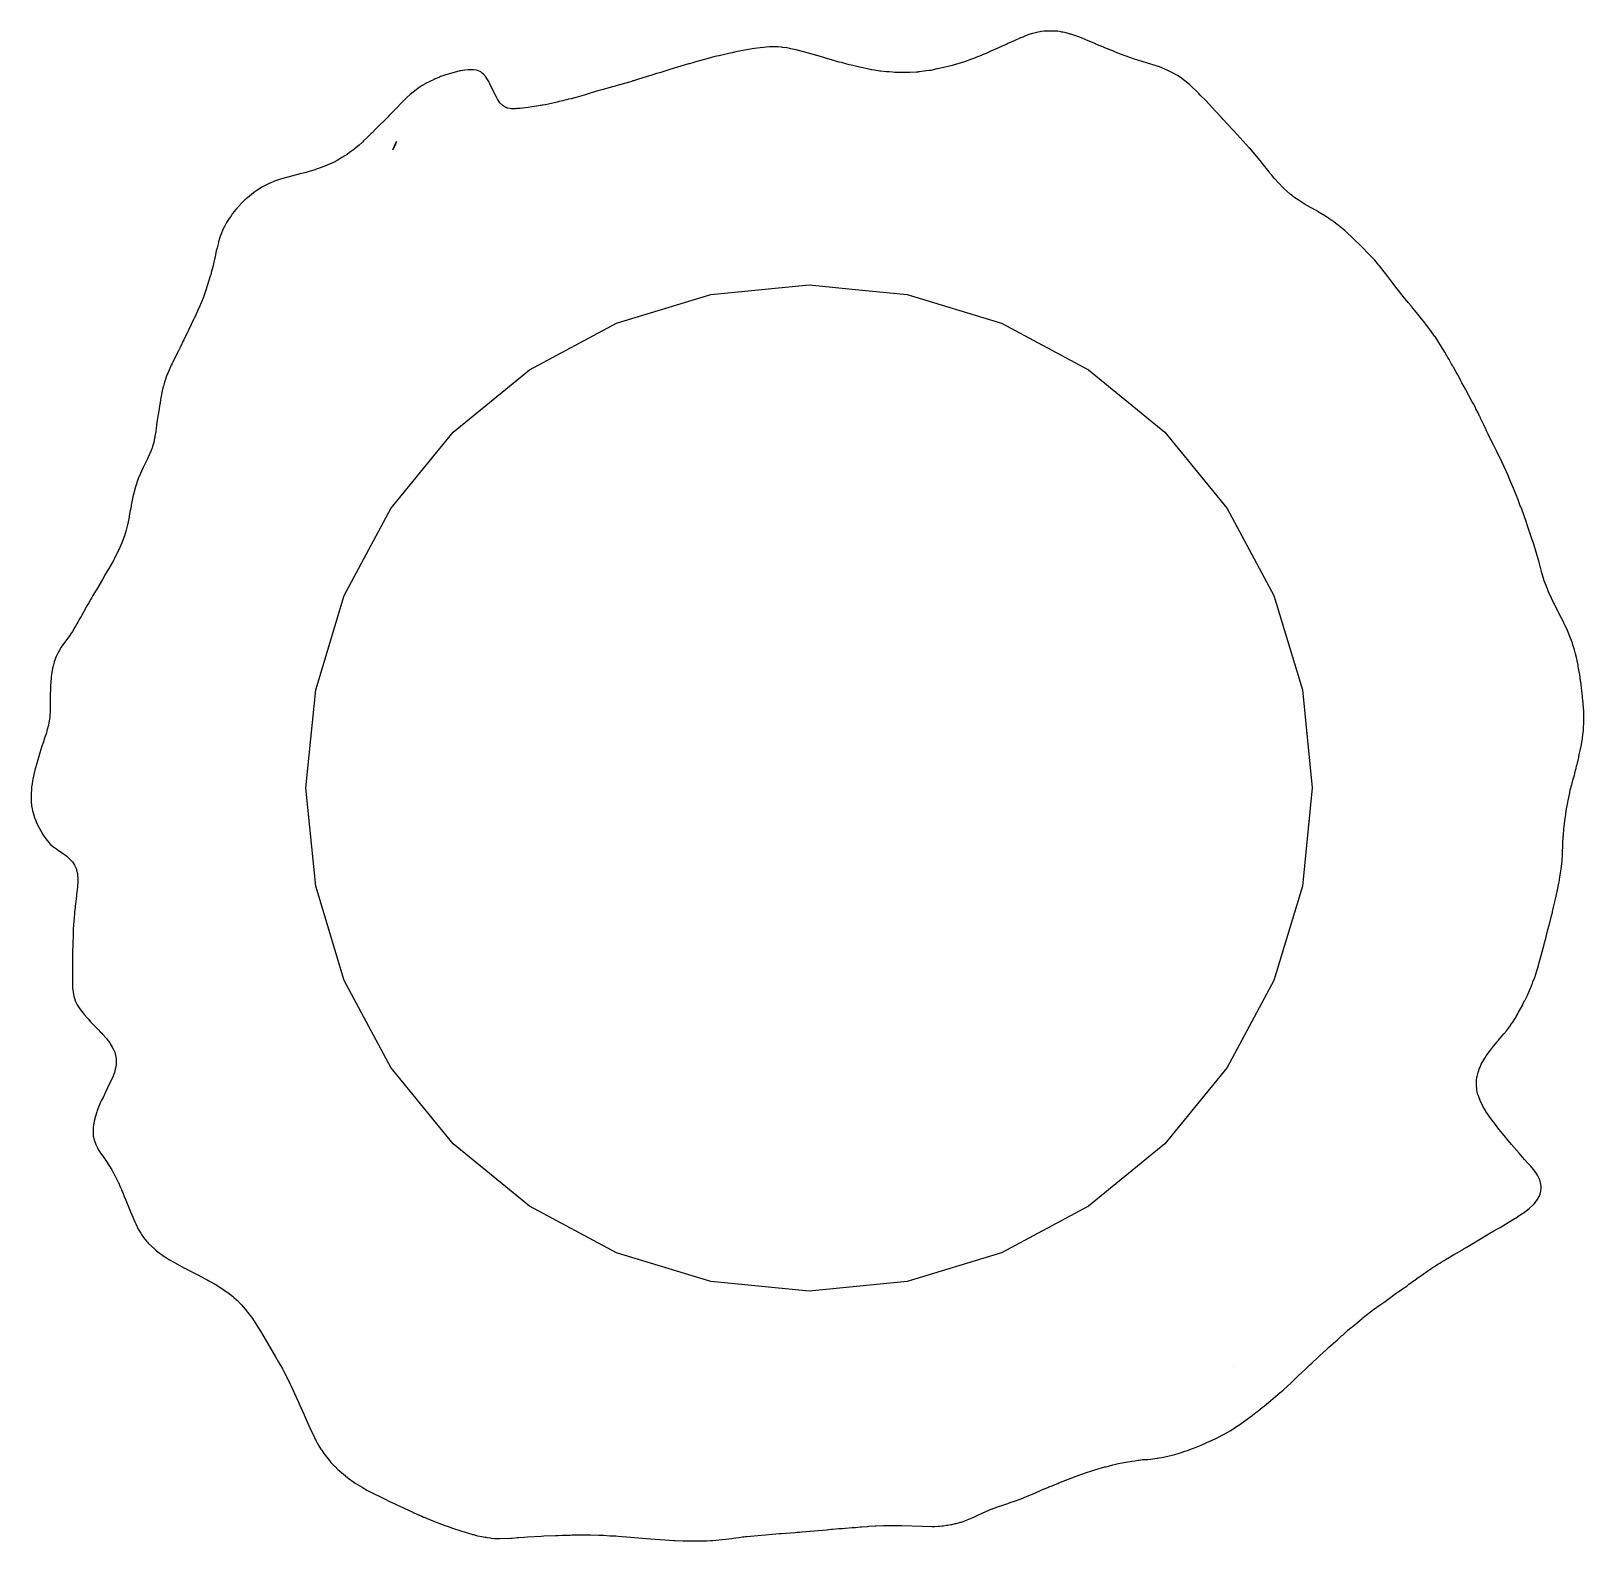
# Model space of a CAD drawing. Header units: metres. Extents: x 2 to 194, y 4 to 190.
import ezdxf

# ---------------------------------------------------------------- set-up
doc = ezdxf.new("R2010")
doc.units = ezdxf.units.M

msp = doc.modelspace()

# ---------------------------------------------------------------- linework, layer by layer
for p, q in [((124.08, 189.53), (123.85, 189.43)), ((124.09, 189.54), (124.08, 189.53)), ((124.49, 189.7), (124.09, 189.54)), ((124.75, 189.81), (124.49, 189.7)), ((125.12, 189.95), (124.75, 189.81)), ((125.24, 190), (125.12, 189.95)), ((125.66, 190.12), (125.24, 190)), ((126.05, 190.22), (125.66, 190.12)), ((126.18, 190.26), (126.05, 190.22)), ((126.58, 190.32), (126.18, 190.26)), ((126.7, 190.36), (126.58, 190.32)), ((127.1, 190.4), (126.7, 190.36)), ((127.22, 190.42), (127.1, 190.4)), ((127.56, 190.42), (127.22, 190.42)), ((127.74, 190.43), (127.56, 190.42)), ((128.23, 190.41), (127.74, 190.43)), ((128.79, 190.4), (128.23, 190.41)), ((129.18, 190.33), (128.79, 190.4)), ((129.31, 190.31), (129.18, 190.33)), ((129.42, 190.29), (129.31, 190.31)), ((129.83, 190.21), (129.42, 190.29)), ((130.31, 190.07), (129.83, 190.21)), ((130.42, 190.05), (130.31, 190.07)), ((130.54, 190.01), (130.42, 190.05)), ((131.4, 189.72), (130.54, 190.01)), ((131.48, 189.69), (131.4, 189.72)), ((131.58, 189.65), (131.48, 189.69)), ((131.7, 189.6), (131.58, 189.65)), ((132.26, 189.37), (131.7, 189.6)), ((88.26, 187.67), (87.53, 187.5)), ((88.66, 187.76), (88.26, 187.67)), ((89.12, 187.88), (88.66, 187.76)), ((91.12, 188.25), (89.12, 187.88)), ((91.43, 188.28), (91.12, 188.25)), ((91.75, 188.34), (91.43, 188.28)), ((92.13, 188.37), (91.75, 188.34)), ((92.52, 188.42), (92.13, 188.37)), ((92.87, 188.45), (92.52, 188.42)), ((93.21, 188.47), (92.87, 188.45)), ((93.54, 188.48), (93.21, 188.47)), ((93.76, 188.49), (93.54, 188.48)), ((93.95, 188.5), (93.76, 188.49)), ((94.34, 188.47), (93.95, 188.5)), ((94.74, 188.43), (94.34, 188.47)), ((94.86, 188.42), (94.74, 188.43)), ((95.39, 188.35), (94.86, 188.42)), ((95.78, 188.28), (95.39, 188.35)), ((95.91, 188.26), (95.78, 188.28)), ((96.31, 188.16), (95.91, 188.26)), ((96.56, 188.11), (96.31, 188.16)), ((97.47, 187.89), (96.56, 188.11)), ((98.07, 187.71), (97.47, 187.89)), ((99.08, 187.42), (98.07, 187.71)), ((119.97, 187.67), (119.47, 187.49)), ((120.56, 187.96), (119.97, 187.67)), ((121.39, 188.32), (120.56, 187.96)), ((121.57, 188.41), (121.39, 188.32)), ((122.52, 188.83), (121.57, 188.41)), ((122.64, 188.89), (122.52, 188.83)), ((123.43, 189.24), (122.64, 188.89)), ((123.68, 189.36), (123.43, 189.24)), ((123.85, 189.43), (123.68, 189.36)), ((132.35, 189.33), (132.26, 189.37)), ((133.47, 188.85), (132.35, 189.33)), ((133.48, 188.84), (133.47, 188.85)), ((133.5, 188.83), (133.48, 188.84)), ((134.01, 188.62), (133.5, 188.83)), ((134.13, 188.57), (134.01, 188.62)), ((134.49, 188.41), (134.13, 188.57)), ((134.59, 188.37), (134.49, 188.41)), ((134.93, 188.23), (134.59, 188.37)), ((135.46, 188.04), (134.93, 188.23)), ((135.57, 187.99), (135.46, 188.04)), ((135.68, 187.93), (135.57, 187.99)), ((135.82, 187.88), (135.68, 187.93)), ((136.2, 187.71), (135.82, 187.88)), ((136.98, 187.42), (136.2, 187.71)), ((56.24, 185.66), (56.12, 185.65)), ((56.77, 185.64), (56.24, 185.66)), ((80.98, 185.68), (80.36, 185.5)), ((83.26, 186.38), (80.98, 185.68)), ((83.38, 186.41), (83.26, 186.38)), ((83.51, 186.45), (83.38, 186.41)), ((83.81, 186.52), (83.51, 186.45)), ((84.29, 186.67), (83.81, 186.52)), ((85.43, 186.97), (84.29, 186.67)), ((86.51, 187.28), (85.43, 186.97)), ((87.01, 187.38), (86.51, 187.28)), ((87.04, 187.39), (87.01, 187.38)), ((87.06, 187.39), (87.04, 187.39)), ((87.53, 187.5), (87.06, 187.39)), ((99.24, 187.36), (99.08, 187.42)), ((100.08, 187.12), (99.24, 187.36)), ((100.15, 187.1), (100.08, 187.12)), ((101.18, 186.8), (100.15, 187.1)), ((101.38, 186.74), (101.18, 186.8)), ((101.84, 186.62), (101.38, 186.74)), ((102.12, 186.54), (101.84, 186.62)), ((103.1, 186.29), (102.12, 186.54)), ((103.34, 186.22), (103.1, 186.29)), ((103.52, 186.17), (103.34, 186.22)), ((104.2, 186.02), (103.52, 186.17)), ((105.7, 185.7), (104.2, 186.02)), ((105.82, 185.67), (105.7, 185.7)), ((106.19, 185.61), (105.82, 185.67)), ((113.89, 185.76), (113.13, 185.59)), ((113.93, 185.76), (113.89, 185.76)), ((113.95, 185.77), (113.93, 185.76)), ((114.76, 185.94), (113.95, 185.77)), ((115.46, 186.12), (114.76, 185.94)), ((115.76, 186.19), (115.46, 186.12)), ((117.31, 186.65), (115.76, 186.19)), ((118.17, 186.96), (117.31, 186.65)), ((118.33, 187.02), (118.17, 186.96)), ((118.88, 187.25), (118.33, 187.02)), ((119.27, 187.4), (118.88, 187.25)), ((119.38, 187.44), (119.27, 187.4)), ((119.47, 187.49), (119.38, 187.44)), ((137.1, 187.38), (136.98, 187.42)), ((137.78, 187.12), (137.1, 187.38)), ((138.24, 186.97), (137.78, 187.12)), ((141.31, 186.03), (138.24, 186.97)), ((142.36, 185.58), (141.31, 186.03)), ((50.9, 183.96), (50.46, 183.71)), ((51.03, 184.04), (50.9, 183.96)), ((51.13, 184.09), (51.03, 184.04)), ((51.4, 184.21), (51.13, 184.09)), ((51.93, 184.48), (51.4, 184.21)), ((52.07, 184.54), (51.93, 184.48)), ((52.21, 184.59), (52.07, 184.54)), ((52.6, 184.77), (52.21, 184.59)), ((52.72, 184.82), (52.6, 184.77)), ((53.64, 185.12), (52.72, 184.82)), ((53.76, 185.16), (53.64, 185.12)), ((54.68, 185.42), (53.76, 185.16)), ((55.08, 185.52), (54.68, 185.42)), ((55.2, 185.54), (55.08, 185.52)), ((55.72, 185.62), (55.2, 185.54)), ((56.12, 185.65), (55.72, 185.62)), ((57.16, 185.6), (56.77, 185.64)), ((57.29, 185.56), (57.16, 185.6)), ((57.69, 185.39), (57.29, 185.56)), ((57.81, 185.3), (57.69, 185.39)), ((57.86, 185.26), (57.81, 185.3)), ((58, 185.13), (57.86, 185.26)), ((58.33, 184.76), (58, 185.13)), ((58.35, 184.73), (58.33, 184.76)), ((58.43, 184.6), (58.35, 184.73)), ((58.65, 184.21), (58.43, 184.6)), ((58.78, 183.94), (58.65, 184.21)), ((59.19, 183.07), (58.78, 183.94)), ((74.6, 183.76), (74.12, 183.62)), ((75.7, 184.07), (74.6, 183.76)), ((76.24, 184.23), (75.7, 184.07)), ((76.41, 184.28), (76.24, 184.23)), ((76.5, 184.31), (76.41, 184.28)), ((77.13, 184.49), (76.5, 184.31)), ((78.04, 184.78), (77.13, 184.49)), ((78.75, 184.99), (78.04, 184.78)), ((79.33, 185.19), (78.75, 184.99)), ((79.73, 185.3), (79.33, 185.19)), ((79.87, 185.34), (79.73, 185.3)), ((80.36, 185.5), (79.87, 185.34)), ((106.87, 185.51), (106.19, 185.61)), ((106.97, 185.49), (106.87, 185.51)), ((107.7, 185.42), (106.97, 185.49)), ((108, 185.39), (107.7, 185.42)), ((108.43, 185.35), (108, 185.39)), ((108.72, 185.33), (108.43, 185.35)), ((108.96, 185.32), (108.72, 185.33)), ((109.48, 185.32), (108.96, 185.32)), ((110.32, 185.31), (109.48, 185.32)), ((110.49, 185.32), (110.32, 185.31)), ((110.52, 185.32), (110.49, 185.32)), ((110.55, 185.33), (110.52, 185.32)), ((111.37, 185.37), (110.55, 185.33)), ((111.57, 185.38), (111.37, 185.37)), ((111.63, 185.39), (111.57, 185.38)), ((111.69, 185.39), (111.63, 185.39)), ((112.61, 185.52), (111.69, 185.39)), ((112.93, 185.57), (112.61, 185.52)), ((113.13, 185.59), (112.93, 185.57)), ((142.44, 185.54), (142.36, 185.58)), ((143.01, 185.25), (142.44, 185.54)), ((143.4, 185.03), (143.01, 185.25)), ((143.53, 184.96), (143.4, 185.03)), ((143.86, 184.74), (143.53, 184.96)), ((144.44, 184.31), (143.86, 184.74)), ((145.02, 183.84), (144.44, 184.31)), ((145.14, 183.74), (145.02, 183.84)), ((48.3, 181.98), (47.91, 181.58)), ((48.37, 182.04), (48.3, 181.98)), ((48.56, 182.23), (48.37, 182.04)), ((48.97, 182.61), (48.56, 182.23)), ((49.53, 183.06), (48.97, 182.61)), ((50.21, 183.54), (49.53, 183.06)), ((50.46, 183.71), (50.21, 183.54)), ((59.56, 182.38), (59.19, 183.07)), ((59.73, 182.05), (59.56, 182.38)), ((59.9, 181.78), (59.73, 182.05)), ((67.77, 181.84), (67.34, 181.74)), ((67.92, 181.88), (67.77, 181.84)), ((68.42, 182.01), (67.92, 181.88)), ((68.46, 182.02), (68.42, 182.01)), ((68.5, 182.03), (68.46, 182.02)), ((68.81, 182.1), (68.5, 182.03)), ((69.54, 182.3), (68.81, 182.1)), ((70.41, 182.53), (69.54, 182.3)), ((71.29, 182.82), (70.41, 182.53)), ((72.1, 183.05), (71.29, 182.82)), ((72.42, 183.16), (72.1, 183.05)), ((72.58, 183.21), (72.42, 183.16)), ((73.91, 183.56), (72.58, 183.21)), ((74.12, 183.62), (73.91, 183.56)), ((146.01, 182.92), (145.14, 183.74)), ((146.18, 182.74), (146.01, 182.92)), ((146.36, 182.55), (146.18, 182.74)), ((147.02, 181.86), (146.36, 182.55)), ((147.44, 181.41), (147.02, 181.86)), ((46.36, 180), (46.24, 179.87)), ((46.76, 180.4), (46.36, 180)), ((46.88, 180.52), (46.76, 180.4)), ((47.28, 180.92), (46.88, 180.52)), ((47.91, 181.58), (47.28, 180.92)), ((60.04, 181.6), (59.9, 181.78)), ((60.42, 181.21), (60.04, 181.6)), ((60.67, 181.07), (60.42, 181.21)), ((60.81, 181), (60.67, 181.07)), ((60.94, 180.95), (60.81, 181)), ((61.34, 180.87), (60.94, 180.95)), ((61.46, 180.85), (61.34, 180.87)), ((61.99, 180.86), (61.46, 180.85)), ((62.11, 180.87), (61.99, 180.86)), ((62.51, 180.87), (62.11, 180.87)), ((63.51, 181), (62.51, 180.87)), ((63.97, 181.09), (63.51, 181)), ((64.53, 181.16), (63.97, 181.09)), ((64.59, 181.18), (64.53, 181.16)), ((64.99, 181.25), (64.59, 181.18)), ((65.12, 181.26), (64.99, 181.25)), ((65.24, 181.29), (65.12, 181.26)), ((65.64, 181.36), (65.24, 181.29)), ((65.82, 181.38), (65.64, 181.36)), ((66.01, 181.43), (65.82, 181.38)), ((67.08, 181.68), (66.01, 181.43)), ((67.2, 181.71), (67.08, 181.68)), ((67.34, 181.74), (67.2, 181.71)), ((148.23, 180.55), (147.44, 181.41)), ((148.31, 180.47), (148.23, 180.55)), ((149.05, 179.68), (148.31, 180.47)), ((44.8, 178.43), (44.28, 177.91)), ((46.24, 179.87), (44.8, 178.43)), ((149.14, 179.57), (149.05, 179.68)), ((149.2, 179.51), (149.14, 179.57)), ((149.66, 179.01), (149.2, 179.51)), ((149.79, 178.87), (149.66, 179.01)), ((150.29, 178.33), (149.79, 178.87)), ((150.53, 178.09), (150.29, 178.33)), ((152.39, 176.06), (150.53, 178.09)), ((42.67, 176.38), (42.23, 176.01)), ((43.08, 176.76), (42.67, 176.38)), ((43.22, 176.89), (43.08, 176.76)), ((43.63, 177.28), (43.22, 176.89)), ((43.74, 177.4), (43.63, 177.28)), ((44.15, 177.79), (43.74, 177.4)), ((44.28, 177.91), (44.15, 177.79)), ((46.85, 175.79), (47.28, 176.82)), ((47.07, 176.3), (46.85, 175.79)), ((47.28, 176.82), (47.07, 176.3)), ((39.59, 174.28), (38.45, 173.79)), ((39.97, 174.48), (39.59, 174.28)), ((40.19, 174.6), (39.97, 174.48)), ((40.56, 174.83), (40.19, 174.6)), ((41.2, 175.23), (40.56, 174.83)), ((41.51, 175.45), (41.2, 175.23)), ((41.63, 175.54), (41.51, 175.45)), ((41.98, 175.81), (41.63, 175.54)), ((42.1, 175.9), (41.98, 175.81)), ((42.23, 176.01), (42.1, 175.9)), ((152.41, 176.05), (152.39, 176.06)), ((153.34, 174.96), (152.41, 176.05)), ((153.88, 174.29), (153.34, 174.96)), ((153.97, 174.17), (153.88, 174.29)), ((33.28, 172.26), (32.99, 172.17)), ((35.42, 172.82), (33.28, 172.26)), ((35.56, 172.86), (35.42, 172.82)), ((36.15, 173.02), (35.56, 172.86)), ((36.35, 173.08), (36.15, 173.02)), ((36.98, 173.25), (36.35, 173.08)), ((38.45, 173.79), (36.98, 173.25)), ((154.84, 173.07), (153.97, 174.17)), ((154.94, 172.93), (154.84, 173.07)), ((155.14, 172.7), (154.94, 172.93)), ((155.17, 172.66), (155.14, 172.7)), ((155.46, 172.32), (155.17, 172.66)), ((155.51, 172.26), (155.46, 172.32)), ((155.58, 172.17), (155.51, 172.26)), ((29.66, 170.48), (29.11, 170.06)), ((29.83, 170.6), (29.66, 170.48)), ((30.07, 170.77), (29.83, 170.6)), ((30.15, 170.83), (30.07, 170.77)), ((30.58, 171.11), (30.15, 170.83)), ((30.77, 171.23), (30.58, 171.11)), ((31.19, 171.45), (30.77, 171.23)), ((31.59, 171.64), (31.19, 171.45)), ((31.66, 171.67), (31.59, 171.64)), ((31.72, 171.7), (31.66, 171.67)), ((32.24, 171.92), (31.72, 171.7)), ((32.99, 172.17), (32.24, 171.92)), ((155.97, 171.76), (155.58, 172.17)), ((156.11, 171.61), (155.97, 171.76)), ((156.5, 171.21), (156.11, 171.61)), ((156.62, 171.08), (156.5, 171.21)), ((156.99, 170.75), (156.62, 171.08)), ((157.49, 170.31), (156.99, 170.75)), ((27.49, 168.44), (27.07, 167.93)), ((28.01, 169.02), (27.49, 168.44)), ((27.49, 168.44), (27.49, 168.44)), ((28.07, 169.09), (28.01, 169.02)), ((28.56, 169.58), (28.07, 169.09)), ((28.6, 169.62), (28.56, 169.58)), ((28.8, 169.79), (28.6, 169.62)), ((29.11, 170.06), (28.8, 169.79)), ((157.69, 170.16), (157.49, 170.31)), ((157.81, 170.05), (157.69, 170.16)), ((158.01, 169.9), (157.81, 170.05)), ((158.4, 169.65), (158.01, 169.9)), ((159.17, 169.14), (158.4, 169.65)), ((159.27, 169.07), (159.17, 169.14)), ((159.58, 168.89), (159.27, 169.07)), ((160.62, 168.32), (159.58, 168.89)), ((26.33, 166.86), (26.07, 166.36)), ((26.4, 166.98), (26.33, 166.86)), ((26.57, 167.22), (26.4, 166.98)), ((26.65, 167.34), (26.57, 167.22)), ((26.91, 167.68), (26.65, 167.34)), ((27.07, 167.93), (26.91, 167.68)), ((161, 168.07), (160.62, 168.32)), ((161.79, 167.6), (161, 168.07)), ((162.19, 167.35), (161.79, 167.6)), ((162.58, 167.08), (162.19, 167.35)), ((162.72, 166.99), (162.58, 167.08)), ((162.85, 166.9), (162.72, 166.99)), ((163.23, 166.61), (162.85, 166.9)), ((163.36, 166.52), (163.23, 166.61)), ((163.98, 166.01), (163.36, 166.52)), ((25.61, 165.26), (25.36, 164.47)), ((25.66, 165.42), (25.61, 165.26)), ((25.88, 165.97), (25.66, 165.42)), ((26.07, 166.36), (25.88, 165.97)), ((164.2, 165.81), (163.98, 166.01)), ((164.33, 165.69), (164.2, 165.81)), ((165.17, 164.9), (164.33, 165.69)), ((166.19, 163.92), (165.17, 164.9)), ((25.04, 163.14), (24.94, 162.62)), ((25.07, 163.27), (25.04, 163.14)), ((25.08, 163.33), (25.07, 163.27)), ((25.19, 163.73), (25.08, 163.33)), ((25.33, 164.37), (25.19, 163.73)), ((25.36, 164.47), (25.33, 164.37)), ((167.22, 162.87), (166.19, 163.92)), ((167.34, 162.74), (167.22, 162.87)), ((167.73, 162.33), (167.34, 162.74)), ((24.64, 161.37), (24.46, 160.66)), ((24.74, 161.76), (24.64, 161.37)), ((24.86, 162.31), (24.74, 161.76)), ((24.94, 162.6), (24.86, 162.31)), ((24.94, 162.62), (24.94, 162.6)), ((167.85, 162.2), (167.73, 162.33)), ((168.38, 161.57), (167.85, 162.2)), ((168.45, 161.49), (168.38, 161.57)), ((169.02, 160.78), (168.45, 161.49)), ((169.48, 160.17), (169.02, 160.78)), ((23.97, 159.04), (23.79, 158.51)), ((24.13, 159.55), (23.97, 159.04)), ((24.17, 159.68), (24.13, 159.55)), ((24.3, 160.1), (24.17, 159.68)), ((24.4, 160.42), (24.3, 160.1)), ((24.43, 160.53), (24.4, 160.42)), ((24.46, 160.66), (24.43, 160.53)), ((86.04, 157.96), (98.13, 159.15)), ((98.13, 159.15), (104.26, 158.55)), ((169.98, 159.54), (169.48, 160.17)), ((170.26, 159.15), (169.98, 159.54)), ((170.35, 159.04), (170.26, 159.15)), ((170.64, 158.65), (170.35, 159.04)), ((23.33, 157.22), (23.1, 156.65)), ((23.39, 157.4), (23.33, 157.22)), ((23.44, 157.51), (23.39, 157.4)), ((23.79, 158.51), (23.44, 157.51)), ((74.41, 154.43), (86.04, 157.96)), ((104.26, 158.55), (110.23, 157.96)), ((110.23, 157.96), (121.86, 154.43)), ((170.97, 158.25), (170.64, 158.65)), ((171.09, 158.09), (170.97, 158.25)), ((171.53, 157.52), (171.09, 158.09)), ((171.83, 157.17), (171.53, 157.52)), ((171.86, 157.13), (171.83, 157.17)), ((171.99, 156.96), (171.86, 157.13)), ((172.34, 156.56), (171.99, 156.96)), ((22.76, 155.9), (22.33, 155)), ((22.81, 156.02), (22.76, 155.9)), ((22.98, 156.42), (22.81, 156.02)), ((23.05, 156.54), (22.98, 156.42)), ((23.1, 156.65), (23.05, 156.54)), ((172.4, 156.48), (172.34, 156.56)), ((172.8, 155.98), (172.4, 156.48)), ((173.18, 155.55), (172.8, 155.98)), ((173.63, 154.98), (173.18, 155.55)), ((21.51, 153.27), (21.25, 152.73)), ((21.6, 153.43), (21.51, 153.27)), ((21.63, 153.5), (21.6, 153.43)), ((21.99, 154.26), (21.63, 153.5)), ((22.26, 154.87), (21.99, 154.26)), ((22.31, 154.96), (22.26, 154.87)), ((22.33, 155), (22.31, 154.96)), ((63.69, 148.7), (74.41, 154.43)), ((121.86, 154.43), (132.58, 148.7)), ((174.07, 154.42), (173.63, 154.98)), ((174.1, 154.37), (174.07, 154.42)), ((174.52, 153.81), (174.1, 154.37)), ((174.77, 153.5), (174.52, 153.81)), ((175.24, 152.83), (174.77, 153.5)), ((20.63, 151.45), (20.51, 151.2)), ((20.82, 151.88), (20.63, 151.45)), ((20.87, 151.96), (20.82, 151.88)), ((21.01, 152.24), (20.87, 151.96)), ((21.07, 152.37), (21.01, 152.24)), ((21.25, 152.73), (21.07, 152.37)), ((175.29, 152.77), (175.24, 152.83)), ((175.63, 152.24), (175.29, 152.77)), ((175.9, 151.85), (175.63, 152.24)), ((175.98, 151.72), (175.9, 151.85)), ((176.2, 151.33), (175.98, 151.72)), ((176.28, 151.19), (176.2, 151.33)), ((19.64, 149.48), (19.52, 149.24)), ((19.71, 149.62), (19.64, 149.48)), ((19.77, 149.75), (19.71, 149.62)), ((20.38, 150.96), (19.77, 149.75)), ((20.51, 151.2), (20.38, 150.96)), ((176.37, 151.06), (176.28, 151.19)), ((176.5, 150.86), (176.37, 151.06)), ((176.8, 150.33), (176.5, 150.86)), ((176.82, 150.3), (176.8, 150.33)), ((176.88, 150.2), (176.82, 150.3)), ((177.03, 149.96), (176.88, 150.2)), ((177.25, 149.54), (177.03, 149.96)), ((177.32, 149.4), (177.25, 149.54)), ((177.5, 149.11), (177.32, 149.4)), ((18.8, 147.5), (18.69, 147.16)), ((18.86, 147.69), (18.8, 147.5)), ((19.04, 148.13), (18.86, 147.69)), ((19.13, 148.34), (19.04, 148.13)), ((19.52, 149.24), (19.13, 148.34)), ((54.29, 140.99), (63.69, 148.7)), ((132.58, 148.7), (141.97, 140.99)), ((177.56, 149), (177.5, 149.11)), ((177.85, 148.47), (177.56, 149)), ((178.09, 148.07), (177.85, 148.47)), ((178.33, 147.6), (178.09, 148.07)), ((178.4, 147.47), (178.33, 147.6)), ((178.6, 147.1), (178.4, 147.47)), ((18.41, 146.11), (18.23, 145.24)), ((18.54, 146.62), (18.41, 146.11)), ((18.55, 146.68), (18.54, 146.62)), ((18.69, 147.16), (18.55, 146.68)), ((178.88, 146.59), (178.6, 147.1)), ((179.1, 146.2), (178.88, 146.59)), ((179.88, 144.73), (179.1, 146.2)), ((18.02, 143.93), (17.94, 143.37)), ((18.13, 144.49), (18.02, 143.93)), ((18.14, 144.54), (18.13, 144.49)), ((18.19, 145.06), (18.14, 144.54)), ((18.23, 145.24), (18.19, 145.06)), ((179.94, 144.6), (179.88, 144.73)), ((180.01, 144.48), (179.94, 144.6)), ((180.26, 144.02), (180.01, 144.48)), ((180.31, 143.89), (180.26, 144.02)), ((180.59, 143.37), (180.31, 143.89)), ((17.71, 141.75), (17.68, 141.57)), ((17.72, 141.93), (17.71, 141.75)), ((17.84, 142.73), (17.72, 141.93)), ((17.87, 142.98), (17.84, 142.73)), ((17.94, 143.37), (17.87, 142.98)), ((180.78, 142.98), (180.59, 143.37)), ((180.81, 142.91), (180.78, 142.98)), ((180.84, 142.85), (180.81, 142.91)), ((180.98, 142.54), (180.84, 142.85)), ((181.13, 142.24), (180.98, 142.54)), ((181.18, 142.14), (181.13, 142.24)), ((181.3, 141.92), (181.18, 142.14)), ((181.48, 141.52), (181.3, 141.92)), ((17.36, 139.72), (17.23, 139.24)), ((17.48, 140.25), (17.36, 139.72)), ((17.49, 140.37), (17.48, 140.25)), ((17.51, 140.49), (17.49, 140.37)), ((17.61, 141.09), (17.51, 140.49)), ((17.68, 141.57), (17.61, 141.09)), ((46.58, 131.6), (54.29, 140.99)), ((141.97, 140.99), (149.68, 131.6)), ((181.49, 141.5), (181.48, 141.52)), ((181.5, 141.48), (181.49, 141.5)), ((181.65, 141.16), (181.5, 141.48)), ((181.84, 140.76), (181.65, 141.16)), ((182.02, 140.39), (181.84, 140.76)), ((182.05, 140.32), (182.02, 140.39)), ((182.54, 139.35), (182.05, 140.32)), ((16.65, 137.82), (16.59, 137.71)), ((16.68, 137.91), (16.65, 137.82)), ((17.06, 138.73), (16.68, 137.91)), ((17.18, 139.07), (17.06, 138.73)), ((17.23, 139.24), (17.18, 139.07)), ((182.57, 139.26), (182.54, 139.35)), ((182.87, 138.68), (182.57, 139.26)), ((183.53, 137.36), (182.87, 138.68)), ((15.86, 136.18), (15.56, 135.55)), ((16.05, 136.65), (15.86, 136.18)), ((16.13, 136.82), (16.05, 136.65)), ((16.35, 137.23), (16.13, 136.82)), ((16.59, 137.71), (16.35, 137.23)), ((183.87, 136.65), (183.53, 137.36)), ((184.31, 135.67), (183.87, 136.65)), ((15.07, 134.1), (14.79, 133.03)), ((15.08, 134.13), (15.07, 134.1)), ((15.19, 134.5), (15.08, 134.13)), ((15.38, 135.03), (15.19, 134.5)), ((15.41, 135.15), (15.38, 135.03)), ((15.53, 135.48), (15.41, 135.15)), ((15.56, 135.55), (15.53, 135.48)), ((184.36, 135.54), (184.31, 135.67)), ((184.61, 134.94), (184.36, 135.54)), ((184.92, 134.2), (184.61, 134.94)), ((185.37, 133.06), (184.92, 134.2)), ((14.74, 132.81), (14.59, 131.99)), ((14.79, 133.03), (14.74, 132.81)), ((185.4, 132.98), (185.37, 133.06)), ((185.58, 132.54), (185.4, 132.98)), ((185.63, 132.4), (185.58, 132.54)), ((185.67, 132.27), (185.63, 132.4)), ((185.76, 132.02), (185.67, 132.27)), ((14.28, 130.33), (14.09, 129.42)), ((14.39, 130.94), (14.28, 130.33)), ((14.42, 131.14), (14.39, 130.94)), ((14.5, 131.49), (14.42, 131.14)), ((14.57, 131.86), (14.5, 131.49)), ((14.59, 131.99), (14.57, 131.86)), ((40.85, 120.88), (46.58, 131.6)), ((149.68, 131.6), (155.41, 120.88)), ((185.81, 131.9), (185.76, 132.02)), ((185.97, 131.5), (185.81, 131.9)), ((186.51, 129.99), (185.97, 131.5)), ((13.77, 128.24), (13.44, 127.37)), ((13.85, 128.5), (13.77, 128.24)), ((13.96, 128.91), (13.85, 128.5)), ((14.09, 129.42), (13.96, 128.91)), ((186.64, 129.59), (186.51, 129.99)), ((187.02, 128.47), (186.64, 129.59)), ((187.11, 128.24), (187.02, 128.47)), ((187.22, 127.84), (187.11, 128.24)), ((13.2, 126.8), (12.93, 126.26)), ((13.44, 127.37), (13.2, 126.8)), ((187.26, 127.74), (187.22, 127.84)), ((187.41, 127.32), (187.26, 127.74)), ((187.45, 127.19), (187.41, 127.32)), ((187.77, 126.2), (187.45, 127.19)), ((12.1, 124.71), (11.83, 124.19)), ((12.41, 125.2), (12.1, 124.71)), ((12.53, 125.45), (12.41, 125.2)), ((12.67, 125.73), (12.53, 125.45)), ((12.93, 126.26), (12.67, 125.73)), ((188.12, 124.98), (187.77, 126.2)), ((188.46, 123.67), (188.12, 124.98)), ((11.07, 122.85), (10.35, 121.66)), ((11.43, 123.52), (11.07, 122.85)), ((11.5, 123.65), (11.43, 123.52)), ((11.75, 124.06), (11.5, 123.65)), ((11.83, 124.19), (11.75, 124.06)), ((188.5, 123.54), (188.46, 123.67)), ((188.76, 122.67), (188.5, 123.54)), ((188.97, 122.1), (188.76, 122.67)), ((9.87, 120.87), (9.69, 120.53)), ((10.19, 121.4), (9.87, 120.87)), ((10.27, 121.54), (10.19, 121.4)), ((10.35, 121.66), (10.27, 121.54)), ((37.33, 109.25), (40.85, 120.88)), ((155.41, 120.88), (158.94, 109.25)), ((189.03, 121.98), (188.97, 122.1)), ((189.18, 121.58), (189.03, 121.98)), ((189.24, 121.43), (189.18, 121.58)), ((189.29, 121.33), (189.24, 121.43)), ((189.64, 120.53), (189.29, 121.33)), ((8.7, 118.83), (8.5, 118.45)), ((9.14, 119.61), (8.7, 118.83)), ((9.29, 119.86), (9.14, 119.61)), ((9.38, 119.98), (9.29, 119.86)), ((9.62, 120.41), (9.38, 119.98)), ((9.69, 120.53), (9.62, 120.41)), ((189.91, 120.01), (189.64, 120.53)), ((189.98, 119.89), (189.91, 120.01)), ((190.81, 118.22), (189.98, 119.89)), ((7.62, 116.89), (7.34, 116.45)), ((7.71, 117.07), (7.62, 116.89)), ((7.9, 117.39), (7.71, 117.07)), ((8.02, 117.6), (7.9, 117.39)), ((8.09, 117.76), (8.02, 117.6)), ((8.26, 118.03), (8.09, 117.76)), ((8.42, 118.3), (8.26, 118.03)), ((8.5, 118.45), (8.42, 118.3)), ((190.82, 118.2), (190.81, 118.22)), ((190.84, 118.16), (190.82, 118.2)), ((191.16, 117.54), (190.84, 118.16)), ((191.22, 117.39), (191.16, 117.54)), ((191.52, 116.76), (191.22, 117.39)), ((191.69, 116.36), (191.52, 116.76)), ((7, 115.91), (6.16, 114.78)), ((7.19, 116.22), (7, 115.91)), ((7.26, 116.31), (7.19, 116.22)), ((7.34, 116.45), (7.26, 116.31)), ((191.89, 115.81), (191.69, 116.36)), ((191.93, 115.7), (191.89, 115.81)), ((192.11, 115.33), (191.93, 115.7)), ((192.16, 115.19), (192.11, 115.33)), ((192.22, 114.99), (192.16, 115.19)), ((192.25, 114.92), (192.22, 114.99)), ((192.43, 114.28), (192.25, 114.92)), ((5.24, 113.1), (5.09, 112.68)), ((5.27, 113.17), (5.24, 113.1)), ((5.29, 113.23), (5.27, 113.17)), ((5.35, 113.36), (5.29, 113.23)), ((5.53, 113.76), (5.35, 113.36)), ((5.62, 113.92), (5.53, 113.76)), ((5.69, 114.04), (5.62, 113.92)), ((5.97, 114.49), (5.69, 114.04)), ((6.16, 114.78), (5.97, 114.49)), ((192.46, 114.19), (192.43, 114.28)), ((192.62, 113.69), (192.46, 114.19)), ((192.73, 113.23), (192.62, 113.69)), ((192.93, 112.27), (192.73, 113.23)), ((4.77, 111.14), (4.74, 110.88)), ((4.85, 111.66), (4.77, 111.14)), ((4.95, 112.12), (4.85, 111.66)), ((4.96, 112.18), (4.95, 112.12)), ((5.09, 112.66), (4.96, 112.18)), ((5.09, 112.68), (5.09, 112.66)), ((192.95, 112.18), (192.93, 112.27)), ((193.02, 111.68), (192.95, 112.18)), ((193.12, 111.14), (193.02, 111.68)), ((193.23, 110.35), (193.12, 111.14)), ((4.63, 109.45), (4.6, 108.53)), ((4.68, 110.32), (4.63, 109.62)), ((4.63, 109.62), (4.63, 109.51)), ((4.63, 109.51), (4.63, 109.45)), ((4.71, 110.62), (4.68, 110.32)), ((4.74, 110.88), (4.71, 110.62)), ((36.13, 97.15), (37.33, 109.25)), ((158.94, 109.25), (160.13, 97.15)), ((193.26, 110.16), (193.23, 110.35)), ((193.28, 110.03), (193.26, 110.16)), ((193.29, 109.91), (193.28, 110.03)), ((193.34, 109.51), (193.29, 109.91)), ((193.35, 109.45), (193.34, 109.51)), ((193.47, 108.47), (193.35, 109.45)), ((4.6, 108.53), (4.61, 106.75)), ((193.52, 107.78), (193.47, 108.47)), ((193.53, 107.71), (193.52, 107.78)), ((193.54, 107.65), (193.53, 107.71)), ((193.6, 106.96), (193.54, 107.65)), ((4.57, 105.9), (4.39, 104.88)), ((4.61, 106.75), (4.57, 105.92)), ((4.57, 105.92), (4.57, 105.9)), ((193.59, 104.36), (193.64, 105.34)), ((193.61, 106.72), (193.6, 106.96)), ((193.63, 106.32), (193.61, 106.72)), ((193.64, 105.92), (193.63, 106.32)), ((193.64, 105.8), (193.64, 105.92)), ((193.64, 105.4), (193.64, 105.8)), ((193.64, 105.34), (193.64, 105.4)), ((4.07, 103.74), (3.92, 103.29)), ((4.09, 103.79), (4.07, 103.74)), ((4.25, 104.36), (4.09, 103.79)), ((4.35, 104.75), (4.25, 104.36)), ((4.39, 104.88), (4.35, 104.75)), ((193.47, 103.31), (193.51, 103.71)), ((193.51, 103.71), (193.58, 104.23)), ((193.58, 104.23), (193.59, 104.36)), ((3.33, 101.49), (2.7, 99.34)), ((3.59, 102.29), (3.33, 101.49)), ((3.68, 102.62), (3.59, 102.29)), ((3.76, 102.85), (3.68, 102.62)), ((3.92, 103.29), (3.76, 102.85)), ((193.11, 101.42), (193.17, 101.75)), ((193.17, 101.75), (193.27, 102.14)), ((193.27, 102.14), (193.28, 102.21)), ((193.28, 102.21), (193.37, 102.79)), ((193.37, 102.79), (193.45, 103.19)), ((193.45, 103.19), (193.47, 103.31)), ((192.61, 99.34), (192.67, 99.53)), ((192.67, 99.53), (192.74, 99.86)), ((192.74, 99.86), (192.79, 100.06)), ((192.79, 100.06), (192.98, 100.75)), ((192.98, 100.75), (193.01, 100.89)), ((193.01, 100.89), (193.03, 100.99)), ((193.03, 100.99), (193.11, 101.42)), ((2.41, 97.97), (2.34, 97.42)), ((2.43, 98.09), (2.41, 97.97)), ((2.46, 98.22), (2.43, 98.09)), ((2.54, 98.61), (2.46, 98.22)), ((2.64, 99.01), (2.54, 98.61)), ((2.7, 99.34), (2.64, 99.01)), ((192.13, 97.57), (192.28, 98.11)), ((192.28, 98.11), (192.43, 98.61)), ((192.43, 98.61), (192.44, 98.64)), ((192.44, 98.64), (192.46, 98.71)), ((192.46, 98.71), (192.61, 99.34)), ((2.26, 96.4), (2.25, 96.14)), ((2.25, 96.14), (2.25, 96.01)), ((2.25, 96.01), (2.25, 95.68)), ((2.3, 97.05), (2.26, 96.4)), ((2.32, 97.31), (2.3, 97.05)), ((2.34, 97.42), (2.32, 97.31)), ((37.33, 85.06), (36.13, 97.15)), ((160.13, 97.15), (158.94, 85.06)), ((191.7, 95.61), (191.89, 96.53)), ((191.89, 96.53), (191.96, 96.93)), ((191.96, 96.93), (191.99, 97.05)), ((191.99, 97.05), (192.1, 97.45)), ((192.1, 97.45), (192.13, 97.57)), ((2.25, 95.68), (2.27, 95.36)), ((2.27, 95.36), (2.29, 95.09)), ((2.29, 95.09), (2.31, 94.96)), ((2.31, 94.96), (2.38, 94.56)), ((2.38, 94.56), (2.42, 94.33)), ((2.42, 94.33), (2.53, 93.95)), ((2.53, 93.95), (2.67, 93.53)), ((191.33, 93.39), (191.41, 93.88)), ((191.41, 93.88), (191.42, 93.92)), ((191.42, 93.92), (191.47, 94.31)), ((191.47, 94.31), (191.51, 94.56)), ((191.51, 94.56), (191.64, 95.36)), ((191.64, 95.36), (191.66, 95.45)), ((191.66, 95.45), (191.7, 95.61)), ((2.67, 93.53), (2.72, 93.4)), ((2.72, 93.4), (2.74, 93.33)), ((2.74, 93.33), (2.93, 92.87)), ((2.93, 92.87), (3.24, 92.23)), ((3.24, 92.23), (3.45, 91.85)), ((191.11, 91.31), (191.17, 92.1)), ((191.17, 92.1), (191.25, 92.75)), ((191.25, 92.75), (191.33, 93.39)), ((3.45, 91.85), (3.71, 91.43)), ((3.71, 91.43), (3.78, 91.31)), ((3.78, 91.31), (4.05, 90.9)), ((4.05, 90.9), (4.6, 90.24)), ((4.6, 90.24), (5.1, 89.82)), ((191.02, 89.74), (191.06, 90.66)), ((191.06, 90.72), (191.07, 90.79)), ((191.06, 90.66), (191.06, 90.72)), ((191.07, 90.79), (191.1, 91.18)), ((191.1, 91.18), (191.11, 91.31)), ((5.1, 89.82), (5.24, 89.73)), ((5.24, 89.73), (5.43, 89.59)), ((5.43, 89.59), (5.62, 89.44)), ((5.62, 89.44), (5.95, 89.23)), ((5.95, 89.23), (6.66, 88.73)), ((6.66, 88.73), (6.7, 88.7)), ((6.7, 88.7), (7.25, 88.18)), ((7.25, 88.18), (7.35, 88.05)), ((7.35, 88.05), (7.6, 87.65)), ((190.84, 87.18), (190.94, 88.12)), ((190.94, 88.12), (191, 88.96)), ((191, 88.96), (191.01, 89.22)), ((191.01, 89.62), (191.02, 89.68)), ((191.01, 89.22), (191.01, 89.62)), ((191.02, 89.68), (191.02, 89.74)), ((7.6, 87.65), (7.69, 87.48)), ((7.69, 87.48), (7.83, 87.13)), ((7.83, 87.13), (7.86, 87.01)), ((7.86, 87.01), (7.95, 86.61)), ((7.95, 86.61), (7.97, 86.49)), ((7.97, 86.49), (8.01, 85.96)), ((190.64, 85.91), (190.69, 86.14)), ((190.69, 86.14), (190.77, 86.7)), ((190.77, 86.7), (190.84, 87.18)), ((7.97, 84.92), (7.86, 84)), ((8, 85.57), (7.97, 85.05)), ((7.97, 85.05), (7.97, 84.98)), ((7.97, 84.98), (7.97, 84.92)), ((8.01, 85.96), (8, 85.57)), ((40.85, 73.43), (37.33, 85.06)), ((158.94, 85.06), (155.41, 73.43)), ((190.25, 84), (190.34, 84.39)), ((190.34, 84.39), (190.38, 84.59)), ((190.38, 84.59), (190.54, 85.41)), ((190.54, 85.43), (190.61, 85.75)), ((190.54, 85.41), (190.54, 85.43)), ((190.61, 85.75), (190.64, 85.91)), ((7.68, 82.37), (7.62, 81.91)), ((7.69, 82.44), (7.68, 82.37)), ((7.7, 82.57), (7.69, 82.44)), ((7.81, 83.48), (7.7, 82.57)), ((7.85, 83.88), (7.81, 83.48)), ((7.86, 84), (7.85, 83.88)), ((189.82, 82.1), (189.89, 82.44)), ((189.89, 82.44), (190.11, 83.28)), ((190.11, 83.28), (190.21, 83.81)), ((190.21, 83.81), (190.25, 84)), ((7.53, 80.87), (7.49, 80.22)), ((7.55, 81.07), (7.53, 80.87)), ((7.61, 81.79), (7.55, 81.07)), ((7.62, 81.91), (7.61, 81.79)), ((189.33, 80.13), (189.44, 80.54)), ((189.44, 80.54), (189.64, 81.39)), ((189.64, 81.39), (189.75, 81.81)), ((189.75, 81.81), (189.77, 81.91)), ((189.77, 81.91), (189.82, 82.1)), ((7.42, 79.21), (7.38, 77.74)), ((7.44, 79.7), (7.42, 79.3)), ((7.42, 79.3), (7.42, 79.21)), ((7.45, 79.83), (7.44, 79.7)), ((7.49, 80.22), (7.45, 79.83)), ((188.89, 78.46), (188.93, 78.59)), ((188.93, 78.59), (189.17, 79.54)), ((189.17, 79.54), (189.33, 80.13)), ((7.38, 77.61), (7.36, 77.15)), ((7.36, 77.15), (7.36, 75.76)), ((7.38, 77.74), (7.38, 77.61)), ((188.38, 76.52), (188.73, 77.86)), ((188.73, 77.86), (188.78, 78.06)), ((188.78, 78.06), (188.89, 78.46)), ((7.35, 75.08), (7.34, 75)), ((7.34, 75), (7.36, 73)), ((7.36, 75.7), (7.35, 75.08)), ((7.36, 75.76), (7.36, 75.7)), ((187.84, 74.61), (187.95, 75)), ((187.95, 75), (188.03, 75.25)), ((188.03, 75.25), (188.12, 75.65)), ((188.12, 75.65), (188.38, 76.52)), ((7.36, 73), (7.36, 72.78)), ((7.36, 72.78), (7.37, 72.52)), ((46.58, 62.71), (40.85, 73.43)), ((155.41, 73.43), (149.68, 62.71)), ((187.14, 72.65), (187.23, 72.89)), ((187.23, 72.89), (187.3, 73.04)), ((187.3, 73.04), (187.36, 73.24)), ((187.36, 73.24), (187.5, 73.63)), ((187.5, 73.63), (187.53, 73.69)), ((187.53, 73.69), (187.57, 73.81)), ((187.57, 73.81), (187.84, 74.61)), ((7.37, 72.52), (7.42, 72)), ((7.42, 72), (7.5, 71.48)), ((7.5, 71.48), (7.54, 71.36)), ((7.54, 71.36), (7.7, 70.93)), ((7.7, 70.93), (7.78, 70.75)), ((186.17, 70.61), (186.37, 70.98)), ((186.37, 70.98), (186.42, 71.08)), ((186.42, 71.08), (186.63, 71.48)), ((186.63, 71.48), (186.65, 71.55)), ((186.65, 71.55), (186.72, 71.7)), ((186.72, 71.7), (187.05, 72.47)), ((187.05, 72.47), (187.14, 72.65)), ((7.78, 70.75), (7.94, 70.43)), ((7.94, 70.43), (8.17, 70.05)), ((8.17, 70.05), (8.25, 69.92)), ((8.25, 69.92), (8.34, 69.8)), ((8.34, 69.8), (8.66, 69.39)), ((8.66, 69.39), (8.79, 69.23)), ((8.79, 69.23), (9.21, 68.76)), ((185.23, 68.87), (185.3, 68.99)), ((185.3, 68.99), (185.54, 69.39)), ((185.54, 69.39), (185.59, 69.51)), ((185.59, 69.51), (185.82, 69.91)), ((185.82, 69.91), (186.1, 70.43)), ((186.1, 70.43), (186.17, 70.61)), ((9.21, 68.76), (9.27, 68.69)), ((9.27, 68.69), (9.59, 68.34)), ((9.59, 68.34), (10.57, 67.34)), ((10.57, 67.34), (10.78, 67.1)), ((10.78, 67.1), (10.97, 66.91)), ((183.77, 66.84), (184.14, 67.27)), ((184.14, 67.27), (184.23, 67.39)), ((184.23, 67.39), (184.57, 67.86)), ((184.57, 67.86), (184.65, 67.98)), ((184.65, 67.98), (184.91, 68.34)), ((184.91, 68.34), (184.98, 68.47)), ((184.98, 68.47), (185.23, 68.87)), ((10.97, 66.91), (11.06, 66.81)), ((11.06, 66.81), (11.1, 66.78)), ((11.1, 66.78), (11.15, 66.71)), ((11.15, 66.71), (11.49, 66.31)), ((11.49, 66.31), (11.54, 66.26)), ((11.54, 66.26), (11.64, 66.13)), ((11.64, 66.13), (11.94, 65.73)), ((11.94, 65.73), (12.01, 65.6)), ((12.01, 65.6), (12.26, 65.21)), ((12.26, 65.21), (12.44, 64.84)), ((182.01, 64.68), (182.51, 65.32)), ((182.51, 65.32), (182.97, 65.89)), ((182.97, 65.89), (183.03, 65.95)), ((183.03, 65.95), (183.08, 66.01)), ((183.08, 66.01), (183.57, 66.59)), ((183.57, 66.59), (183.77, 66.84)), ((12.44, 64.84), (12.52, 64.69)), ((12.52, 64.69), (12.56, 64.57)), ((12.56, 64.57), (12.67, 64.17)), ((12.67, 64.17), (12.68, 64.1)), ((12.68, 64.1), (12.74, 63.65)), ((12.74, 63.65), (12.75, 63.52)), ((12.75, 63.52), (12.74, 63.13)), ((180.99, 63.13), (181.29, 63.65)), ((181.29, 63.65), (181.42, 63.85)), ((181.42, 63.85), (181.6, 64.12)), ((181.6, 64.12), (182.01, 64.68)), ((12.32, 61.56), (12.1, 61.11)), ((12.44, 61.88), (12.32, 61.56)), ((12.51, 62.08), (12.44, 61.88)), ((12.63, 62.48), (12.51, 62.08)), ((12.65, 62.6), (12.63, 62.48)), ((12.72, 63), (12.65, 62.6)), ((12.74, 63.13), (12.72, 63)), ((54.29, 53.31), (46.58, 62.71)), ((149.68, 62.71), (141.97, 53.31)), ((180.39, 61.04), (180.46, 61.56)), ((180.46, 61.56), (180.47, 61.58)), ((180.47, 61.58), (180.59, 62.08)), ((180.59, 62.08), (180.61, 62.14)), ((180.61, 62.14), (180.63, 62.21)), ((180.63, 62.21), (180.77, 62.6)), ((180.77, 62.6), (180.84, 62.76)), ((180.84, 62.76), (180.99, 63.13)), ((11.42, 59.67), (11.12, 59.02)), ((11.97, 60.82), (11.42, 59.67)), ((12.1, 61.11), (11.97, 60.82)), ((180.38, 60.52), (180.39, 61.04)), ((180.44, 60), (180.38, 60.52)), ((180.45, 59.94), (180.44, 60)), ((180.54, 59.47), (180.45, 59.94)), ((180.63, 59.22), (180.54, 59.47)), ((10.81, 58.43), (10.39, 57.38)), ((10.84, 58.5), (10.81, 58.43)), ((11, 58.8), (10.84, 58.5)), ((11.12, 59.02), (11, 58.8)), ((180.72, 58.95), (180.63, 59.22)), ((180.93, 58.43), (180.72, 58.95)), ((181.21, 57.91), (180.93, 58.43)), ((181.24, 57.84), (181.21, 57.91)), ((181.49, 57.39), (181.24, 57.84)), ((9.94, 55.62), (9.9, 55.3)), ((9.98, 55.82), (9.94, 55.62)), ((10.02, 56.07), (9.98, 55.82)), ((10.18, 56.69), (10.02, 56.07)), ((10.34, 57.22), (10.18, 56.69)), ((10.39, 57.38), (10.34, 57.22)), ((181.57, 57.29), (181.49, 57.39)), ((181.87, 56.84), (181.57, 57.29)), ((182.05, 56.58), (181.87, 56.84)), ((182.46, 56.03), (182.05, 56.58)), ((182.64, 55.8), (182.46, 56.03)), ((183.04, 55.27), (182.64, 55.8)), ((9.9, 55.3), (9.89, 55.24)), ((9.89, 55.24), (9.89, 54.78)), ((9.89, 54.78), (9.89, 54.7)), ((9.89, 54.7), (9.91, 54.25)), ((9.91, 54.25), (9.93, 54.13)), ((9.93, 54.13), (10.03, 53.73)), ((10.03, 53.73), (10.18, 53.33)), ((183.56, 54.62), (183.04, 55.27)), ((184, 54.07), (183.56, 54.62)), ((184.15, 53.9), (184, 54.07)), ((184.73, 53.19), (184.15, 53.9)), ((10.18, 53.33), (10.23, 53.21)), ((10.23, 53.21), (10.43, 52.81)), ((10.43, 52.81), (10.49, 52.69)), ((10.49, 52.69), (10.82, 52.15)), ((10.82, 52.15), (11.14, 51.72)), ((11.14, 51.72), (11.2, 51.62)), ((63.69, 45.6), (54.29, 53.31)), ((141.97, 53.31), (132.58, 45.6)), ((185.64, 52.14), (184.73, 53.19)), ((185.66, 52.13), (185.64, 52.14)), ((186.07, 51.64), (185.66, 52.13)), ((11.2, 51.62), (11.54, 51.12)), ((11.54, 51.12), (12.2, 50.08)), ((12.2, 50.08), (12.42, 49.69)), ((186.33, 51.35), (186.07, 51.64)), ((186.7, 50.97), (186.33, 51.35)), ((187.04, 50.6), (186.7, 50.97)), ((187.09, 50.54), (187.04, 50.6)), ((187.41, 50.14), (187.09, 50.54)), ((187.46, 50.08), (187.41, 50.14)), ((187.56, 49.95), (187.46, 50.08)), ((187.7, 49.76), (187.56, 49.95)), ((12.42, 49.69), (12.45, 49.64)), ((12.45, 49.64), (13, 48.55)), ((13, 48.55), (13.02, 48.51)), ((13.02, 48.51), (13.23, 48)), ((13.23, 48), (13.34, 47.75)), ((187.83, 49.56), (187.7, 49.76)), ((187.9, 49.43), (187.83, 49.56)), ((188.13, 49.03), (187.9, 49.43)), ((188.24, 48.67), (188.13, 49.03)), ((188.3, 48.51), (188.24, 48.67)), ((188.38, 47.99), (188.3, 48.51)), ((188.34, 47.47), (188.38, 47.87)), ((188.38, 47.87), (188.38, 47.99)), ((13.34, 47.75), (13.41, 47.6)), ((13.41, 47.6), (13.51, 47.37)), ((13.51, 47.37), (13.73, 46.82)), ((13.73, 46.82), (13.92, 46.36)), ((13.92, 46.36), (14.01, 46.13)), ((14.01, 46.13), (14.05, 46.04)), ((14.05, 46.04), (14.47, 45.02)), ((187.5, 45.9), (187.93, 46.43)), ((187.93, 46.43), (188.02, 46.62)), ((188.02, 46.62), (188.14, 46.82)), ((188.14, 46.82), (188.2, 46.95)), ((188.2, 46.95), (188.23, 47.07)), ((188.23, 47.07), (188.34, 47.47)), ((14.47, 45.02), (14.51, 44.9)), ((14.51, 44.9), (14.54, 44.83)), ((14.54, 44.83), (15.02, 43.67)), ((74.41, 39.87), (63.69, 45.6)), ((132.58, 45.6), (121.86, 39.87)), ((184.29, 43.58), (185.05, 44.04)), ((185.05, 44.04), (185.28, 44.19)), ((185.28, 44.19), (185.67, 44.46)), ((185.67, 44.46), (186.1, 44.73)), ((186.1, 44.73), (186.26, 44.84)), ((186.26, 44.84), (186.95, 45.38)), ((186.95, 45.38), (187.3, 45.71)), ((187.3, 45.71), (187.5, 45.9)), ((15.02, 43.67), (15.14, 43.42)), ((15.14, 43.42), (15.46, 42.77)), ((15.46, 42.77), (15.76, 42.28)), ((15.76, 42.28), (15.86, 42.12)), ((15.86, 42.12), (16.02, 41.88)), ((180.49, 41.33), (182.05, 42.27)), ((182.05, 42.27), (182.55, 42.55)), ((182.55, 42.55), (183.07, 42.87)), ((183.07, 42.87), (183.3, 43)), ((183.3, 43), (184.29, 43.58)), ((16.02, 41.88), (16.11, 41.76)), ((16.11, 41.76), (16.47, 41.31)), ((16.47, 41.31), (16.58, 41.18)), ((16.58, 41.18), (16.69, 41.06)), ((16.69, 41.06), (17.08, 40.67)), ((17.08, 40.67), (17.5, 40.29)), ((17.5, 40.29), (17.63, 40.17)), ((177.92, 39.82), (178.86, 40.37)), ((178.86, 40.37), (178.9, 40.4)), ((178.9, 40.4), (179.13, 40.53)), ((179.13, 40.53), (179.93, 40.99)), ((179.93, 40.99), (180.49, 41.33)), ((17.63, 40.17), (18.09, 39.82)), ((18.09, 39.82), (18.19, 39.75)), ((18.19, 39.75), (18.28, 39.69)), ((18.28, 39.69), (18.67, 39.41)), ((18.67, 39.41), (18.8, 39.33)), ((18.8, 39.33), (19.2, 39.08)), ((19.2, 39.08), (19.31, 39.01)), ((19.31, 39.01), (19.91, 38.66)), ((19.91, 38.66), (21.15, 37.98)), ((86.04, 36.34), (74.41, 39.87)), ((121.86, 39.87), (110.23, 36.34)), ((175.24, 38.19), (175.63, 38.45)), ((175.63, 38.45), (175.76, 38.53)), ((175.76, 38.53), (175.87, 38.6)), ((175.87, 38.6), (176.05, 38.71)), ((176.05, 38.71), (176.4, 38.92)), ((176.4, 38.92), (176.8, 39.15)), ((176.8, 39.15), (176.82, 39.16)), ((176.82, 39.16), (177.6, 39.64)), ((177.6, 39.64), (177.92, 39.82)), ((21.15, 37.98), (21.29, 37.91)), ((21.29, 37.91), (21.82, 37.65)), ((21.82, 37.65), (21.9, 37.6)), ((21.9, 37.6), (21.99, 37.56)), ((21.99, 37.56), (22.96, 37.05)), ((22.96, 37.05), (23.02, 37.02)), ((23.02, 37.02), (23.96, 36.52)), ((23.96, 36.52), (24.17, 36.4)), ((24.17, 36.4), (24.92, 35.98)), ((172.14, 36.05), (172.65, 36.4)), ((172.65, 36.4), (172.78, 36.5)), ((172.78, 36.5), (173.24, 36.84)), ((173.24, 36.84), (173.37, 36.92)), ((173.37, 36.92), (174.26, 37.57)), ((174.26, 37.57), (174.76, 37.89)), ((174.76, 37.89), (174.98, 38.03)), ((174.98, 38.03), (175.24, 38.19)), ((24.92, 35.98), (25.77, 35.47)), ((25.77, 35.47), (26.34, 35.07)), ((26.34, 35.07), (26.5, 34.95)), ((26.5, 34.95), (27.08, 34.51)), ((27.08, 34.51), (27.23, 34.37)), ((98.13, 35.15), (86.04, 36.34)), ((110.23, 36.34), (98.13, 35.15)), ((169.79, 34.35), (170.02, 34.5)), ((170.02, 34.5), (170.51, 34.88)), ((170.51, 34.88), (170.63, 34.97)), ((170.63, 34.97), (171.06, 35.27)), ((171.06, 35.27), (171.29, 35.44)), ((171.29, 35.44), (171.8, 35.77)), ((171.8, 35.77), (172.1, 36.02)), ((172.1, 36.02), (172.14, 36.05)), ((27.23, 34.37), (27.57, 34.08)), ((27.57, 34.08), (27.67, 33.98)), ((27.67, 33.98), (28.06, 33.59)), ((28.06, 33.59), (28.2, 33.44)), ((28.2, 33.44), (28.64, 32.93)), ((28.64, 32.93), (29.53, 31.77)), ((166.43, 31.87), (167.71, 32.86)), ((167.71, 32.86), (168.39, 33.35)), ((168.39, 33.35), (168.51, 33.43)), ((168.51, 33.43), (169.13, 33.87)), ((169.13, 33.87), (169.5, 34.15)), ((169.5, 34.15), (169.79, 34.35)), ((29.53, 31.77), (30.17, 30.79)), ((30.17, 30.79), (30.51, 30.22)), ((164.52, 30.27), (164.96, 30.64)), ((164.96, 30.64), (165.09, 30.75)), ((165.09, 30.75), (165.69, 31.24)), ((165.69, 31.24), (165.74, 31.28)), ((165.74, 31.28), (166.31, 31.77)), ((166.31, 31.77), (166.36, 31.81)), ((166.36, 31.81), (166.43, 31.87)), ((30.51, 30.22), (30.83, 29.72)), ((30.83, 29.72), (31.92, 27.84)), ((162.76, 28.71), (163.23, 29.1)), ((163.23, 29.1), (163.76, 29.61)), ((163.76, 29.61), (163.91, 29.73)), ((163.91, 29.73), (164.52, 30.27)), ((31.92, 27.84), (32.39, 27.04)), ((32.39, 27.04), (32.75, 26.39)), ((160.1, 26.28), (161.67, 27.73)), ((161.67, 27.73), (161.74, 27.79)), ((161.74, 27.79), (162.21, 28.24)), ((162.21, 28.24), (162.68, 28.64)), ((162.68, 28.64), (162.76, 28.71)), ((32.75, 26.39), (32.95, 26.07)), ((32.95, 26.07), (33.22, 25.58)), ((33.22, 25.58), (33.29, 25.46)), ((33.29, 25.46), (33.36, 25.33)), ((33.36, 25.33), (33.8, 24.47)), ((150.41, 25.9), (150.39, 25.87)), ((150.39, 25.87), (150.42, 25.88)), ((150.42, 25.88), (150.41, 25.9)), ((158.45, 24.72), (159.34, 25.53)), ((159.34, 25.53), (159.82, 26)), ((159.82, 26), (160.1, 26.28)), ((33.8, 24.47), (34.19, 23.66)), ((34.19, 23.66), (34.31, 23.43)), ((34.31, 23.43), (34.93, 22.09)), ((156.57, 22.95), (157.13, 23.48)), ((157.13, 23.48), (157.5, 23.8)), ((157.5, 23.8), (157.68, 23.96)), ((157.68, 23.96), (158.05, 24.33)), ((158.05, 24.33), (158.22, 24.51)), ((158.22, 24.51), (158.45, 24.72)), ((34.93, 22.09), (35.24, 21.37)), ((35.24, 21.37), (35.3, 21.25)), ((35.3, 21.25), (35.92, 19.88)), ((154.22, 20.98), (155.06, 21.64)), ((155.06, 21.64), (155.93, 22.41)), ((155.93, 22.41), (155.94, 22.42)), ((155.94, 22.42), (156.57, 22.95)), ((35.92, 19.88), (36.27, 19.03)), ((151.23, 18.7), (152.77, 19.82)), ((152.77, 19.82), (152.79, 19.84)), ((152.79, 19.84), (153.22, 20.19)), ((153.22, 20.19), (153.43, 20.34)), ((153.43, 20.34), (154.02, 20.82)), ((154.02, 20.82), (154.22, 20.98)), ((36.27, 19.03), (36.84, 17.74)), ((36.84, 17.74), (37, 17.45)), ((37, 17.45), (37.31, 16.8)), ((148.6, 17.14), (149.65, 17.7)), ((149.65, 17.7), (149.66, 17.71)), ((149.66, 17.71), (150.11, 17.96)), ((149.66, 17.71), (149.66, 17.71)), ((150.11, 17.96), (150.82, 18.45)), ((150.82, 18.45), (151.23, 18.7)), ((37.31, 16.8), (37.37, 16.68)), ((37.37, 16.68), (37.5, 16.46)), ((37.5, 16.46), (37.72, 16.06)), ((37.72, 16.06), (37.97, 15.68)), ((37.97, 15.68), (38.01, 15.61)), ((38.01, 15.61), (38.08, 15.52)), ((38.08, 15.52), (38.34, 15.11)), ((144.13, 15.28), (144.44, 15.42)), ((144.44, 15.42), (144.76, 15.51)), ((144.76, 15.51), (145.28, 15.69)), ((145.28, 15.69), (145.64, 15.83)), ((145.64, 15.83), (146.06, 16.01)), ((146.06, 16.01), (146.48, 16.15)), ((146.48, 16.15), (146.55, 16.18)), ((146.55, 16.18), (147.52, 16.64)), ((147.52, 16.64), (148.17, 16.93)), ((148.17, 16.93), (148.6, 17.14)), ((38.34, 15.11), (39.01, 14.26)), ((39.01, 14.26), (39.2, 14.03)), ((39.2, 14.03), (39.54, 13.68)), ((39.54, 13.68), (39.64, 13.58)), ((39.64, 13.58), (39.71, 13.51)), ((39.71, 13.51), (40.07, 13.16)), ((133.48, 13.15), (134.61, 13.47)), ((134.61, 13.47), (134.73, 13.5)), ((134.73, 13.5), (134.86, 13.53)), ((134.86, 13.53), (135.05, 13.58)), ((135.05, 13.58), (135.17, 13.6)), ((135.17, 13.6), (135.57, 13.71)), ((135.57, 13.71), (135.98, 13.82)), ((135.98, 13.82), (136.09, 13.85)), ((136.09, 13.85), (136.49, 13.93)), ((136.49, 13.93), (136.74, 13.96)), ((136.74, 13.96), (137.14, 14.06)), ((137.14, 14.06), (137.4, 14.1)), ((137.4, 14.1), (137.66, 14.16)), ((137.66, 14.16), (137.92, 14.2)), ((137.92, 14.2), (138.31, 14.24)), ((138.31, 14.24), (138.7, 14.31)), ((138.7, 14.31), (138.84, 14.31)), ((138.84, 14.31), (139.23, 14.37)), ((139.23, 14.37), (139.36, 14.37)), ((139.36, 14.37), (139.9, 14.4)), ((139.9, 14.4), (140.27, 14.44)), ((140.27, 14.44), (141, 14.55)), ((141, 14.55), (141.07, 14.56)), ((141.07, 14.56), (141.3, 14.59)), ((141.3, 14.59), (141.83, 14.67)), ((141.83, 14.67), (142.9, 14.91)), ((142.9, 14.91), (143.22, 15.02)), ((143.22, 15.02), (143.75, 15.16)), ((143.75, 15.16), (143.92, 15.21)), ((143.92, 15.21), (144.13, 15.28)), ((40.07, 13.16), (40.74, 12.56)), ((40.74, 12.56), (41.25, 12.16)), ((41.25, 12.16), (41.35, 12.07)), ((41.35, 12.07), (42.03, 11.59)), ((42.03, 11.59), (42.19, 11.48)), ((128.81, 11.45), (128.94, 11.5)), ((128.94, 11.5), (130, 11.91)), ((130, 11.91), (130.21, 11.99)), ((130.21, 11.99), (130.24, 12)), ((130.24, 12), (130.95, 12.28)), ((130.95, 12.28), (131.53, 12.5)), ((131.53, 12.5), (131.64, 12.53)), ((131.64, 12.53), (132.32, 12.78)), ((132.32, 12.78), (132.87, 12.96)), ((132.87, 12.96), (132.99, 12.99)), ((132.99, 12.99), (133.36, 13.11)), ((133.36, 13.11), (133.48, 13.15)), ((42.19, 11.48), (43.04, 10.96)), ((43.04, 10.96), (43.19, 10.88)), ((43.19, 10.88), (43.72, 10.58)), ((43.72, 10.58), (46.04, 9.42)), ((123.69, 9.34), (124.48, 9.63)), ((124.48, 9.63), (124.74, 9.74)), ((124.74, 9.74), (125.15, 9.91)), ((125.15, 9.91), (125.24, 9.95)), ((125.24, 9.95), (125.66, 10.13)), ((125.66, 10.13), (126.11, 10.32)), ((126.11, 10.32), (126.58, 10.54)), ((126.58, 10.54), (126.9, 10.68)), ((126.9, 10.68), (127.55, 10.94)), ((127.55, 10.94), (127.7, 11.01)), ((127.7, 11.01), (128.1, 11.16)), ((128.1, 11.16), (128.27, 11.24)), ((128.27, 11.24), (128.81, 11.45)), ((46.04, 9.42), (46.33, 9.27)), ((46.33, 9.27), (46.52, 9.18)), ((46.52, 9.18), (46.64, 9.13)), ((46.64, 9.13), (49.32, 7.88)), ((49.32, 7.88), (49.43, 7.83)), ((49.43, 7.83), (50.39, 7.39)), ((118.85, 7.49), (119.48, 7.76)), ((119.48, 7.76), (119.53, 7.78)), ((119.53, 7.78), (119.57, 7.8)), ((119.57, 7.8), (120.6, 8.26)), ((120.6, 8.26), (120.96, 8.4)), ((120.96, 8.4), (121.48, 8.59)), ((121.48, 8.59), (121.88, 8.72)), ((121.88, 8.72), (122.13, 8.82)), ((122.13, 8.82), (122.53, 8.94)), ((122.53, 8.94), (123.05, 9.12)), ((123.05, 9.12), (123.44, 9.25)), ((123.44, 9.25), (123.57, 9.29)), ((123.57, 9.29), (123.69, 9.34)), ((50.39, 7.39), (50.61, 7.3)), ((50.61, 7.3), (50.7, 7.27)), ((50.7, 7.27), (51.54, 6.92)), ((51.54, 6.92), (53.24, 6.27)), ((53.24, 6.27), (53.64, 6.13)), ((53.64, 6.13), (53.64, 6.12)), ((53.64, 6.12), (54.2, 5.93)), ((54.2, 5.93), (55.21, 5.58)), ((100.3, 5.73), (100.87, 5.79)), ((100.87, 5.79), (101.01, 5.8)), ((101.01, 5.8), (101.79, 5.87)), ((101.79, 5.87), (102.17, 5.89)), ((102.17, 5.89), (102.6, 5.94)), ((102.6, 5.94), (103.46, 6)), ((103.46, 6), (103.85, 6.02)), ((103.85, 6.02), (104.46, 6.09)), ((104.46, 6.09), (104.64, 6.1)), ((104.64, 6.1), (105.32, 6.14)), ((105.32, 6.14), (105.49, 6.16)), ((105.49, 6.16), (106.3, 6.2)), ((106.3, 6.2), (106.35, 6.2)), ((106.35, 6.2), (106.37, 6.21)), ((106.37, 6.21), (107.35, 6.25)), ((107.35, 6.25), (107.37, 6.25)), ((107.37, 6.25), (107.43, 6.25)), ((107.43, 6.25), (108.43, 6.26)), ((108.43, 6.26), (108.53, 6.26)), ((108.53, 6.26), (109.37, 6.27)), ((109.37, 6.27), (109.48, 6.27)), ((109.48, 6.27), (109.58, 6.27)), ((109.58, 6.27), (112.09, 6.16)), ((112.09, 6.16), (113.28, 6.14)), ((113.28, 6.14), (113.65, 6.15)), ((113.65, 6.15), (114.03, 6.17)), ((114.03, 6.17), (114.17, 6.17)), ((114.17, 6.17), (114.55, 6.21)), ((114.55, 6.21), (114.7, 6.22)), ((114.7, 6.22), (115.09, 6.28)), ((115.09, 6.28), (115.22, 6.29)), ((115.22, 6.29), (115.62, 6.36)), ((115.62, 6.36), (115.74, 6.37)), ((115.74, 6.37), (116.14, 6.48)), ((116.14, 6.48), (116.26, 6.5)), ((116.26, 6.5), (116.66, 6.62)), ((116.66, 6.62), (116.78, 6.65)), ((116.78, 6.65), (116.92, 6.68)), ((116.92, 6.68), (117.32, 6.84)), ((117.32, 6.84), (117.43, 6.88)), ((117.43, 6.88), (117.83, 7.04)), ((117.83, 7.04), (117.95, 7.09)), ((117.95, 7.09), (118.34, 7.26)), ((118.34, 7.26), (118.43, 7.29)), ((118.43, 7.29), (118.85, 7.49)), ((55.21, 5.58), (55.33, 5.55)), ((55.33, 5.55), (56.56, 5.2)), ((56.56, 5.2), (56.66, 5.16)), ((56.66, 5.16), (56.77, 5.13)), ((56.77, 5.13), (56.89, 5.1)), ((56.89, 5.1), (57.29, 5)), ((57.29, 5), (57.81, 4.89)), ((57.81, 4.89), (58.21, 4.82)), ((58.21, 4.82), (58.33, 4.8)), ((58.33, 4.8), (58.46, 4.78)), ((58.46, 4.78), (58.85, 4.72)), ((58.85, 4.72), (58.96, 4.71)), ((58.96, 4.71), (59.38, 4.67)), ((59.38, 4.67), (59.5, 4.66)), ((59.5, 4.66), (59.9, 4.65)), ((59.9, 4.65), (59.97, 4.65)), ((59.97, 4.65), (61.36, 4.7)), ((61.36, 4.7), (61.55, 4.71)), ((61.55, 4.71), (62.17, 4.77)), ((62.17, 4.77), (62.31, 4.78)), ((62.31, 4.78), (63.03, 4.82)), ((63.03, 4.82), (63.43, 4.86)), ((63.43, 4.86), (65.13, 4.95)), ((65.13, 4.95), (65.46, 4.98)), ((65.46, 4.98), (66.87, 5.02)), ((66.87, 5.02), (67.2, 5.04)), ((67.2, 5.04), (67.69, 5.05)), ((67.69, 5.05), (67.73, 5.06)), ((67.73, 5.06), (68.71, 5.08)), ((68.71, 5.08), (68.93, 5.1)), ((68.93, 5.1), (69.39, 5.1)), ((69.39, 5.1), (71.06, 5.09)), ((71.06, 5.09), (71.18, 5.09)), ((71.18, 5.09), (72.22, 5.06)), ((72.22, 5.06), (72.82, 5.05)), ((72.82, 5.05), (73.58, 5)), ((73.58, 5), (74.33, 4.96)), ((74.33, 4.96), (74.61, 4.95)), ((74.61, 4.95), (76.13, 4.82)), ((76.13, 4.82), (78.58, 4.6)), ((78.58, 4.6), (81.52, 4.42)), ((81.52, 4.42), (81.62, 4.41)), ((81.62, 4.41), (82.61, 4.37)), ((82.61, 4.37), (83.77, 4.35)), ((83.77, 4.35), (84.67, 4.36)), ((84.67, 4.36), (84.8, 4.36)), ((84.8, 4.36), (85.4, 4.37)), ((85.4, 4.37), (85.43, 4.37)), ((85.43, 4.37), (85.53, 4.38)), ((85.53, 4.38), (86.03, 4.41)), ((86.03, 4.41), (86.26, 4.42)), ((86.26, 4.42), (87.37, 4.51)), ((87.37, 4.51), (87.43, 4.52)), ((87.43, 4.52), (88.23, 4.62)), ((88.23, 4.62), (88.6, 4.67)), ((88.6, 4.67), (88.8, 4.69)), ((88.8, 4.69), (89.12, 4.74)), ((89.12, 4.74), (89.49, 4.78)), ((89.49, 4.78), (89.92, 4.84)), ((89.92, 4.84), (90.09, 4.87)), ((90.09, 4.87), (90.29, 4.89)), ((90.29, 4.89), (90.48, 4.9)), ((90.48, 4.9), (91.84, 5.04)), ((91.84, 5.04), (92.78, 5.11)), ((92.78, 5.11), (93.55, 5.18)), ((93.55, 5.18), (93.57, 5.19)), ((93.57, 5.19), (94.48, 5.25)), ((94.48, 5.25), (94.76, 5.27)), ((94.76, 5.27), (96.43, 5.41)), ((96.43, 5.41), (96.69, 5.44)), ((96.69, 5.44), (96.95, 5.44)), ((96.95, 5.44), (97.26, 5.48)), ((97.26, 5.48), (100.3, 5.73))]:
    msp.add_line(p, q)

doc.saveas('drawing.dxf')
